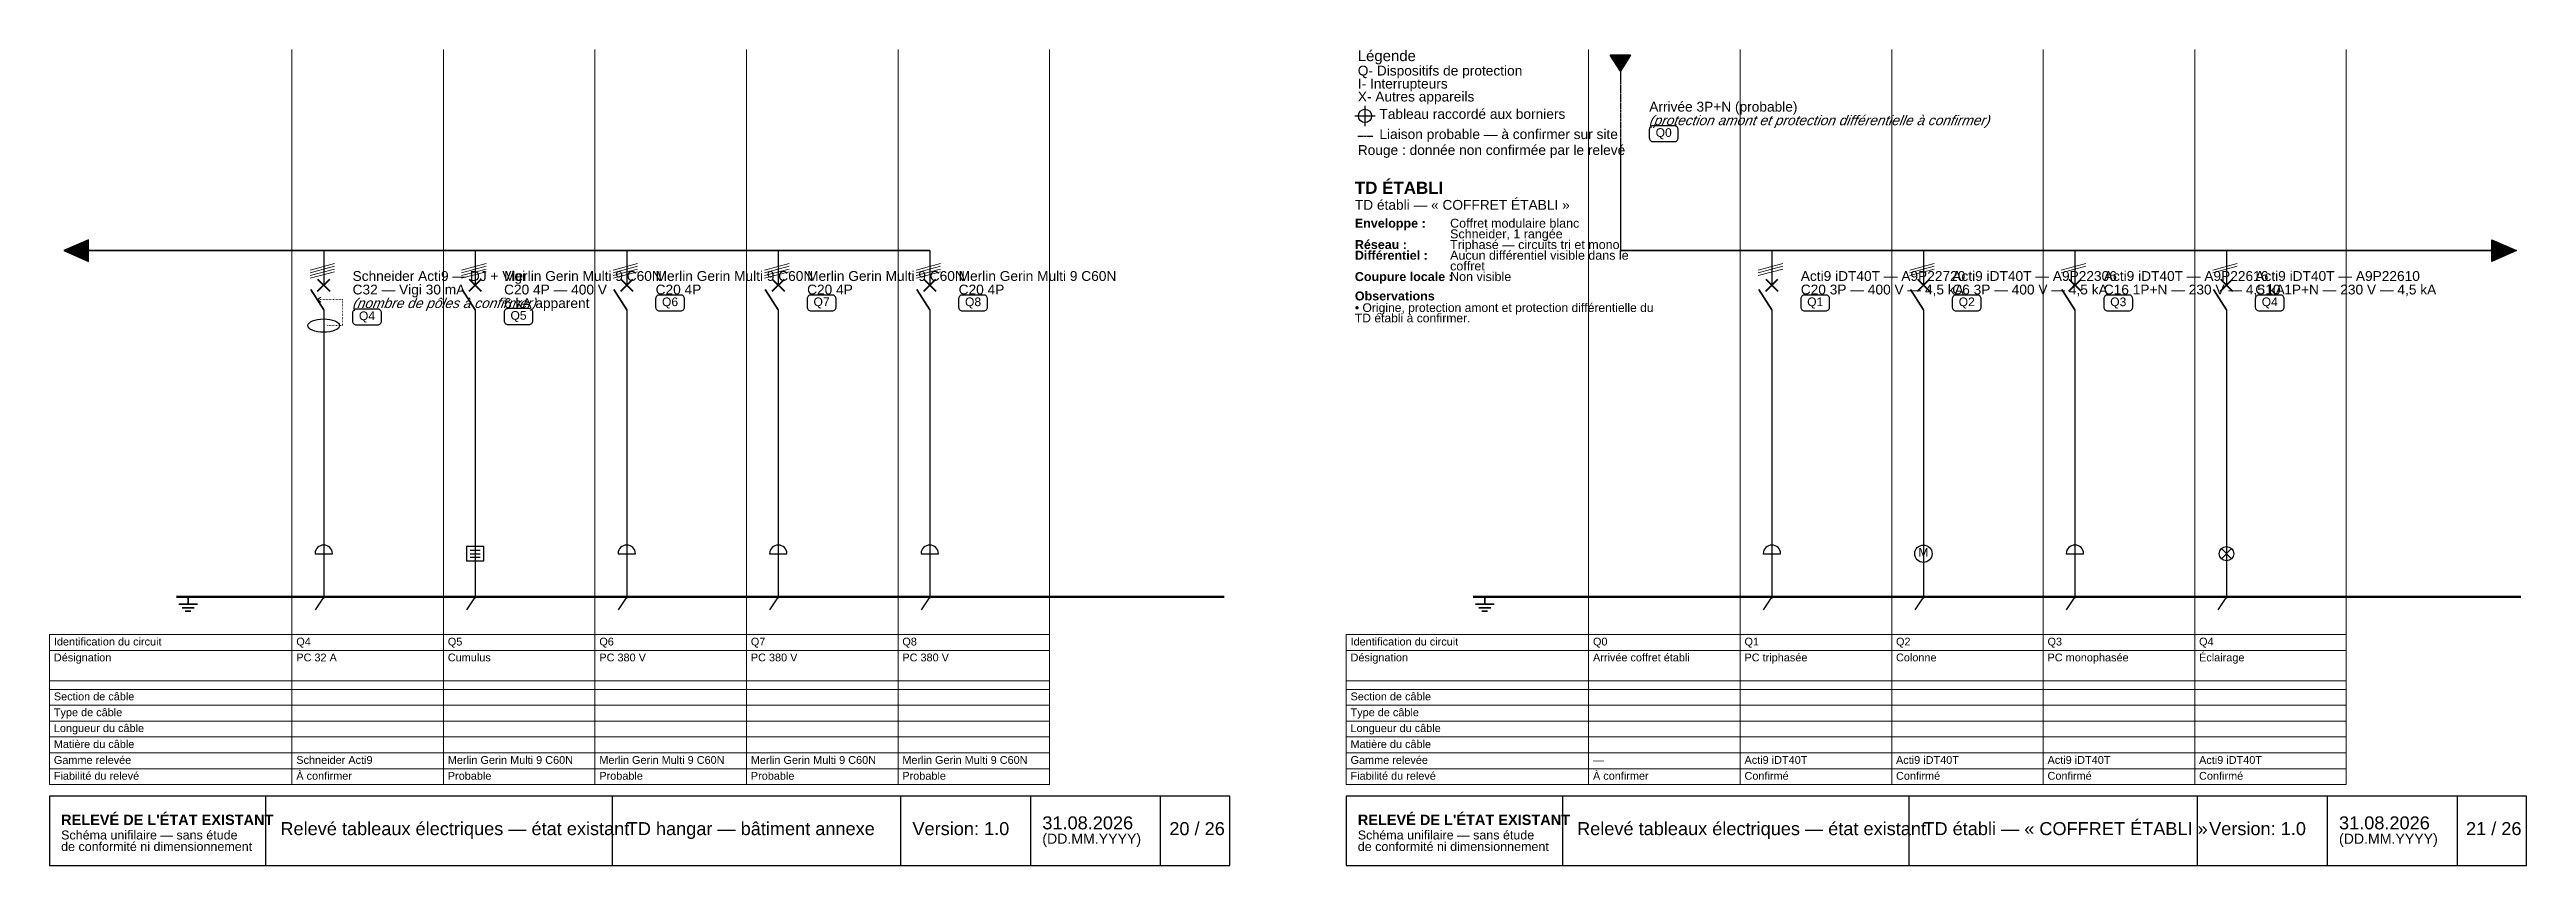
# Model space of a CAD drawing. Header units: millimetres. Extents: x 4 to 1561, y -1145 to 205.
# Drawn here: x 4 to 610, y -915 to -716 of the extents above; entities that cross this region are included whole.
import ezdxf
from ezdxf.enums import TextEntityAlignment as Align

# ---------------------------------------------------------------- set-up
doc = ezdxf.new("R2010")
doc.units = ezdxf.units.MM
doc.header["$LTSCALE"] = 0.5
doc.linetypes.add('DASHED', pattern=[1.524, 1.27, -0.254])
doc.linetypes.add('DOT', pattern=[0.508, 0, -0.508])
for name, color, linetype, lineweight in [('RENVOIS_FOLIO', 5, 'CONTINUOUS', 25), ('SCHEMA', 7, 'CONTINUOUS', 35), ('SCHEMA_PROBABLE', 7, 'DASHED', 35), ('SYMBOLES', 7, 'CONTINUOUS', 25), ('TERRE', 3, 'CONTINUOUS', 50), ('TEXTE', 7, 'CONTINUOUS', 13), ('TEXTE_A_CONFIRMER', 1, 'CONTINUOUS', 13), ('TRAME', 253, 'CONTINUOUS', 9)]:
    doc.layers.add(name, color=color, linetype=linetype, lineweight=lineweight)
doc.styles.add('SCHEMA', font='arial.ttf')
doc.styles.add('SCHEMA_GRAS', font='arialbd.ttf')
doc.styles.add('SCHEMA_ITAL', font='ariali.ttf')

msp = doc.modelspace()

# ---------------------------------------------------------------- texts
at = {"layer": 'TEXTE'}
for s, height, style, p in [('Q- Dispositifs de protection', 2.3989, 'SCHEMA', (324.06, -721.99)), ('Légende', 2.611, 'SCHEMA', (324.06, -718.47)), ('X- Autres appareils', 2.3989, 'SCHEMA', (324.06, -728.34)), ('I- Interrupteurs', 2.3989, 'SCHEMA', (324.06, -725.17)), ('Tableau raccordé aux borniers', 2.3989, 'SCHEMA', (329.35, -732.58)), ('Arrivée 3P+N (probable)', 2.3989, 'SCHEMA', (395.32, -730.81)), ('Liaison probable — à confirmer sur site', 2.3989, 'SCHEMA', (329.35, -737.52)), ('TD ÉTABLI', 2.963, 'SCHEMA_GRAS', (323.35, -750.92)), ('TD établi — « COFFRET ÉTABLI »', 2.3989, 'SCHEMA', (323.35, -754.8)), ('Enveloppe :', 2.1872, 'SCHEMA_GRAS', (323.35, -759.18)), ('Coffret modulaire blanc', 2.1872, 'SCHEMA', (346.63, -759.18)), ('Réseau :', 2.187, 'SCHEMA_GRAS', (323.35, -764.4)), ('Triphasé — circuits tri et mono', 2.1872, 'SCHEMA', (346.63, -764.4)), ('Schneider, 1 rangée', 2.1872, 'SCHEMA', (346.63, -761.79)), ('Différentiel :', 2.1872, 'SCHEMA_GRAS', (323.35, -767.01)), ('Aucun différentiel visible dans le', 2.1872, 'SCHEMA', (346.63, -767.01)), ('coffret', 2.187, 'SCHEMA', (346.63, -769.62)), ('Schneider Acti9 — DJ + Vigi', 2.3989, 'SCHEMA', (78.32, -772.19)), ('C32 — Vigi 30 mA', 2.3989, 'SCHEMA', (78.32, -775.5)), ('C20 4P — 400 V', 2.3989, 'SCHEMA', (115.36, -775.5)), ('Merlin Gerin Multi 9 C60N', 2.3989, 'SCHEMA', (115.36, -772.19)), ('C20 4P', 2.399, 'SCHEMA', (152.4, -775.5)), ('Merlin Gerin Multi 9 C60N', 2.3989, 'SCHEMA', (152.4, -772.19)), ('C20 4P', 2.399, 'SCHEMA', (189.44, -775.5)), ('Merlin Gerin Multi 9 C60N', 2.3989, 'SCHEMA', (189.44, -772.19)), ('C20 4P', 2.399, 'SCHEMA', (226.48, -775.5)), ('Merlin Gerin Multi 9 C60N', 2.3989, 'SCHEMA', (226.48, -772.19)), ('Coupure locale :', 2.1872, 'SCHEMA_GRAS', (323.35, -772.23)), ('Observations', 2.1872, 'SCHEMA_GRAS', (323.35, -776.96)), ('Non visible', 2.1872, 'SCHEMA', (346.63, -772.23)), ('Acti9 iDT40T — A9P22720', 2.3989, 'SCHEMA', (432.36, -772.19)), ('C20 3P — 400 V — 4,5 kA', 2.3989, 'SCHEMA', (432.36, -775.5)), ('Acti9 iDT40T — A9P22306', 2.3989, 'SCHEMA', (469.4, -772.19)), ('C6 3P — 400 V — 4,5 kA', 2.3989, 'SCHEMA', (469.4, -775.5)), ('Acti9 iDT40T — A9P22616', 2.3989, 'SCHEMA', (506.44, -772.19)), ('C16 1P+N — 230 V — 4,5 kA', 2.3989, 'SCHEMA', (506.44, -775.5)), ('Acti9 iDT40T — A9P22610', 2.3989, 'SCHEMA', (543.48, -772.19)), ('C10 1P+N — 230 V — 4,5 kA', 2.3989, 'SCHEMA', (543.48, -775.5)), ('6 kA apparent', 2.3989, 'SCHEMA', (115.36, -778.82)), ('TD établi à confirmer.', 2.1167, 'SCHEMA', (323.35, -782.32)), ('• Origine, protection amont et protection différentielle du', 2.1167, 'SCHEMA', (323.35, -779.78)), ('Identification du circuit', 1.905, 'SCHEMA', (5.29, -861.3)), ('Q4', 1.905, 'SCHEMA', (64.56, -861.3)), ('Q5', 1.905, 'SCHEMA', (101.6, -861.3)), ('Q6', 1.905, 'SCHEMA', (138.64, -861.3)), ('Q7', 1.905, 'SCHEMA', (175.68, -861.3)), ('Q8', 1.905, 'SCHEMA', (212.72, -861.3)), ('Identification du circuit', 1.905, 'SCHEMA', (322.29, -861.3)), ('Q0', 1.905, 'SCHEMA', (381.56, -861.3)), ('Q1', 1.905, 'SCHEMA', (418.6, -861.3)), ('Q2', 1.905, 'SCHEMA', (455.64, -861.3)), ('Q3', 1.905, 'SCHEMA', (492.68, -861.3)), ('Q4', 1.905, 'SCHEMA', (529.73, -861.3)), ('Désignation', 1.905, 'SCHEMA', (5.29, -865.18)), ('PC 32 A', 1.905, 'SCHEMA', (64.56, -865.18)), ('Cumulus', 1.905, 'SCHEMA', (101.6, -865.18)), ('PC 380 V', 1.905, 'SCHEMA', (138.64, -865.18)), ('PC 380 V', 1.905, 'SCHEMA', (175.68, -865.18)), ('PC 380 V', 1.905, 'SCHEMA', (212.72, -865.18)), ('Désignation', 1.905, 'SCHEMA', (322.29, -865.18)), ('Arrivée coffret établi', 1.905, 'SCHEMA', (381.56, -865.18)), ('PC triphasée', 1.905, 'SCHEMA', (418.6, -865.18)), ('Colonne', 1.905, 'SCHEMA', (455.64, -865.18)), ('PC monophasée', 1.905, 'SCHEMA', (492.68, -865.18)), ('Éclairage', 1.905, 'SCHEMA', (529.73, -865.18)), ('Type de câble', 1.905, 'SCHEMA', (5.29, -878.58)), ('Section de câble', 1.905, 'SCHEMA', (5.29, -874.7)), ('Type de câble', 1.905, 'SCHEMA', (322.29, -878.58)), ('Section de câble', 1.905, 'SCHEMA', (322.29, -874.7)), ('Longueur du câble', 1.905, 'SCHEMA', (5.29, -882.46)), ('Longueur du câble', 1.905, 'SCHEMA', (322.29, -882.46)), ('Gamme relevée', 1.905, 'SCHEMA', (5.29, -890.23)), ('Matière du câble', 1.905, 'SCHEMA', (5.29, -886.35)), ('Schneider Acti9', 1.905, 'SCHEMA', (64.56, -890.23)), ('Merlin Gerin Multi 9 C60N', 1.905, 'SCHEMA', (101.6, -890.23)), ('Merlin Gerin Multi 9 C60N', 1.905, 'SCHEMA', (138.64, -890.23)), ('Merlin Gerin Multi 9 C60N', 1.905, 'SCHEMA', (175.68, -890.23)), ('Merlin Gerin Multi 9 C60N', 1.905, 'SCHEMA', (212.72, -890.23)), ('Gamme relevée', 1.905, 'SCHEMA', (322.29, -890.23)), ('Matière du câble', 1.905, 'SCHEMA', (322.29, -886.35)), ('—', 1.91, 'SCHEMA', (381.56, -890.23)), ('Acti9 iDT40T', 1.905, 'SCHEMA', (418.6, -890.23)), ('Acti9 iDT40T', 1.905, 'SCHEMA', (455.64, -890.23)), ('Acti9 iDT40T', 1.905, 'SCHEMA', (492.68, -890.23)), ('Acti9 iDT40T', 1.905, 'SCHEMA', (529.73, -890.23)), ('Fiabilité du relevé', 1.905, 'SCHEMA', (5.29, -894.11)), ('Probable', 1.905, 'SCHEMA', (101.6, -894.11)), ('Probable', 1.905, 'SCHEMA', (138.64, -894.11)), ('Probable', 1.905, 'SCHEMA', (175.68, -894.11)), ('Probable', 1.905, 'SCHEMA', (212.72, -894.11)), ('Fiabilité du relevé', 1.905, 'SCHEMA', (322.29, -894.11)), ('Confirmé', 1.905, 'SCHEMA', (418.6, -894.11)), ('Confirmé', 1.905, 'SCHEMA', (455.64, -894.11)), ('Confirmé', 1.905, 'SCHEMA', (492.68, -894.11)), ('Confirmé', 1.905, 'SCHEMA', (529.73, -894.11)), ("RELEVÉ DE L'ÉTAT EXISTANT", 2.54, 'SCHEMA_GRAS', (7.06, -905.18)), ("RELEVÉ DE L'ÉTAT EXISTANT", 2.54, 'SCHEMA_GRAS', (324.06, -905.18)), ('Schéma unifilaire — sans étude', 2.1872, 'SCHEMA', (7.06, -908.71)), ('Relevé tableaux électriques — état existant', 3.175, 'SCHEMA', (60.68, -907.65)), ('TD hangar — bâtiment annexe', 3.175, 'SCHEMA', (145.34, -907.65)), ('Version: 1.0', 3.175, 'SCHEMA', (215.19, -907.65)), ('31.08.2026', 3.175, 'SCHEMA', (246.94, -906.24)), ('(DD.MM.YYYY)', 2.4694, 'SCHEMA', (246.94, -909.77)), ('20 / 26', 3.175, 'SCHEMA', (277.99, -907.65)), ('Schéma unifilaire — sans étude', 2.1872, 'SCHEMA', (324.06, -908.71)), ('Relevé tableaux électriques — état existant', 3.175, 'SCHEMA', (377.68, -907.65)), ('TD établi — « COFFRET ÉTABLI »', 3.175, 'SCHEMA', (462.34, -907.65)), ('Version: 1.0', 3.175, 'SCHEMA', (532.19, -907.65)), ('31.08.2026', 3.175, 'SCHEMA', (563.94, -906.24)), ('(DD.MM.YYYY)', 2.4694, 'SCHEMA', (563.94, -909.77)), ('21 / 26', 3.175, 'SCHEMA', (594.99, -907.65)), ('de conformité ni dimensionnement', 2.1872, 'SCHEMA', (7.06, -911.53)), ('de conformité ni dimensionnement', 2.1872, 'SCHEMA', (324.06, -911.53))]:
    msp.add_text(s, height=height, dxfattribs=dict(at, style=style)).set_placement(p)
at = {"layer": 'TEXTE', "style": 'SCHEMA'}
for s, height, p in [('Q0', 2.117, (398.84, -736.99)), ('19', 1.905, (11.82, -765.41)), ('22', 1.905, (603.24, -765.41)), ('Q4', 2.117, (81.84, -781.78)), ('Q5', 2.117, (118.89, -781.68)), ('Q6', 2.117, (155.93, -778.36)), ('Q7', 2.117, (192.97, -778.36)), ('Q8', 2.117, (230.01, -778.36)), ('Q1', 2.117, (435.89, -778.36)), ('Q2', 2.117, (472.93, -778.36)), ('Q3', 2.117, (509.97, -778.36)), ('Q4', 2.117, (547.01, -778.36)), ('M', 2.12, (462.34, -839.6))]:
    msp.add_text(s, height=height, dxfattribs=at).set_placement(p, align=Align.CENTER)
at = {"layer": 'TEXTE_A_CONFIRMER', "style": 'SCHEMA_ITAL', "oblique": 12}
for s, p in [('(protection amont et protection différentielle à confirmer)', (395.32, -734.13)), ('(nombre de pôles à confirmer)', (78.32, -778.82))]:
    msp.add_text(s, height=2.3989, dxfattribs=at).set_placement(p)
at = {"layer": 'TEXTE_A_CONFIRMER', "style": 'SCHEMA'}
for s, height, p in [('Rouge : donnée non confirmée par le relevé', 2.3989, (324.06, -741.4)), ('À confirmer', 1.905, (64.56, -894.11)), ('À confirmer', 1.905, (381.56, -894.11))]:
    msp.add_text(s, height=height, dxfattribs=at).set_placement(p)

# ---------------------------------------------------------------- hatches: boundary and pattern name
at = {"layer": 'RENVOIS_FOLIO'}
for points in [[(13.76, -762.13), (7.76, -764.78), (13.76, -767.42)], [(601.3, -762.13), (607.3, -764.78), (601.3, -767.42)]]:
    msp.add_hatch(color=7, dxfattribs=at).paths.add_polyline_path(points)
at = {"layer": 'SCHEMA'}
msp.add_hatch(color=7, dxfattribs=at).paths.add_polyline_path([(385.79, -717.05), (390.73, -717.05), (388.26, -720.93)])
h = msp.add_hatch(color=7, dxfattribs=at)
edge = h.paths.add_edge_path()
edge.add_arc((71.26, -849.44), 0.388, 0, 360)
h = msp.add_hatch(color=7, dxfattribs=at)
edge = h.paths.add_edge_path()
edge.add_arc((108.3, -849.44), 0.388, 0, 360)
h = msp.add_hatch(color=7, dxfattribs=at)
edge = h.paths.add_edge_path()
edge.add_arc((145.34, -849.44), 0.388, 0, 360)
h = msp.add_hatch(color=7, dxfattribs=at)
edge = h.paths.add_edge_path()
edge.add_arc((182.39, -849.44), 0.388, 0, 360)
h = msp.add_hatch(color=7, dxfattribs=at)
edge = h.paths.add_edge_path()
edge.add_arc((219.43, -849.44), 0.388, 0, 360)
h = msp.add_hatch(color=7, dxfattribs=at)
edge = h.paths.add_edge_path()
edge.add_arc((425.3, -849.44), 0.388, 0, 360)
h = msp.add_hatch(color=7, dxfattribs=at)
edge = h.paths.add_edge_path()
edge.add_arc((462.34, -849.44), 0.388, 0, 360)
h = msp.add_hatch(color=7, dxfattribs=at)
edge = h.paths.add_edge_path()
edge.add_arc((499.39, -849.44), 0.388, 0, 360)
h = msp.add_hatch(color=7, dxfattribs=at)
edge = h.paths.add_edge_path()
edge.add_arc((536.43, -849.44), 0.388, 0, 360)

# ---------------------------------------------------------------- linework, layer by layer
at = {"layer": 'RENVOIS_FOLIO'}
for points in [[(13.76, -762.13), (7.76, -764.78), (13.76, -767.42)], [(601.3, -762.13), (607.3, -764.78), (601.3, -767.42)]]:
    msp.add_lwpolyline(points, close=True, dxfattribs=at)
at = {"layer": 'SCHEMA', "lineweight": 30}
for p, q in [((388.26, -720.93), (388.26, -723.4)), ((323.35, -731.87), (328.29, -731.87)), ((325.82, -729.4), (325.82, -734.34)), ((388.26, -737.87), (388.26, -764.78)), ((71.26, -764.78), (71.26, -773.24)), ((108.3, -764.78), (108.3, -773.24)), ((145.34, -764.78), (145.34, -773.24)), ((182.39, -764.78), (182.39, -773.24)), ((219.43, -764.78), (219.43, -773.24)), ((425.3, -764.78), (425.3, -773.24)), ((462.34, -764.78), (462.34, -773.24)), ((499.39, -764.78), (499.39, -773.24)), ((536.43, -764.78), (536.43, -773.24)), ((71.26, -779.24), (71.26, -849.44)), ((108.3, -779.24), (108.3, -849.44)), ((145.34, -779.24), (145.34, -849.44)), ((182.39, -779.24), (182.39, -849.44)), ((219.43, -779.24), (219.43, -849.44)), ((425.3, -779.24), (425.3, -849.44)), ((462.34, -779.24), (462.34, -849.44)), ((499.39, -779.24), (499.39, -849.44)), ((536.43, -779.24), (536.43, -849.44)), ((69.14, -838.86), (73.38, -838.86)), ((107.07, -837.98), (109.54, -837.98)), ((107.07, -838.86), (109.54, -838.86)), ((107.07, -839.74), (109.54, -839.74)), ((143.23, -838.86), (147.46, -838.86)), ((180.27, -838.86), (184.5, -838.86)), ((217.31, -838.86), (221.54, -838.86)), ((423.19, -838.86), (427.42, -838.86)), ((497.27, -838.86), (501.5, -838.86)), ((535.19, -840.1), (537.66, -837.63)), ((535.19, -837.63), (537.66, -840.1)), ((71.26, -849.44), (69.14, -852.62)), ((108.3, -849.44), (106.19, -852.62)), ((145.34, -849.44), (143.23, -852.62)), ((182.39, -849.44), (180.27, -852.62)), ((219.43, -849.44), (217.31, -852.62)), ((425.3, -849.44), (423.19, -852.62)), ((462.34, -849.44), (460.23, -852.62)), ((499.39, -849.44), (497.27, -852.62)), ((536.43, -849.44), (534.31, -852.62))]:
    msp.add_line(p, q, dxfattribs=at)
at = {"layer": 'SCHEMA', "lineweight": 35}
for p, q in [((13.76, -764.78), (219.43, -764.78)), ((388.26, -764.78), (601.3, -764.78)), ((68.09, -774.3), (71.26, -779.24)), ((105.13, -774.3), (108.3, -779.24)), ((142.17, -774.3), (145.34, -779.24)), ((179.21, -774.3), (182.39, -779.24)), ((216.25, -774.3), (219.43, -779.24)), ((422.13, -774.3), (425.3, -779.24)), ((459.17, -774.3), (462.34, -779.24)), ((496.21, -774.3), (499.39, -779.24)), ((533.25, -774.3), (536.43, -779.24)), ((35.81, -851.21), (40.39, -851.21)), ((36.62, -852.06), (39.58, -852.06)), ((37.39, -852.9), (38.81, -852.9)), ((38.1, -849.44), (38.1, -851.21)), ((352.81, -851.21), (357.39, -851.21)), ((353.62, -852.06), (356.58, -852.06)), ((354.39, -852.9), (355.81, -852.9)), ((355.1, -849.44), (355.1, -851.21))]:
    msp.add_line(p, q, dxfattribs=at)
at = {"layer": 'SCHEMA', "lineweight": 40}
for p, q in [((69.78, -774.73), (72.74, -771.76)), ((69.78, -771.76), (72.74, -774.73)), ((106.82, -774.73), (109.78, -771.76)), ((106.82, -771.76), (109.78, -774.73)), ((143.86, -774.73), (146.83, -771.76)), ((143.86, -771.76), (146.83, -774.73)), ((180.9, -774.73), (183.87, -771.76)), ((180.9, -771.76), (183.87, -774.73)), ((217.95, -774.73), (220.91, -771.76)), ((217.95, -771.76), (220.91, -774.73)), ((423.82, -774.73), (426.78, -771.76)), ((423.82, -771.76), (426.78, -774.73)), ((460.86, -774.73), (463.83, -771.76)), ((460.86, -771.76), (463.83, -774.73)), ((497.9, -774.73), (500.87, -771.76)), ((497.9, -771.76), (500.87, -774.73)), ((534.95, -774.73), (537.91, -771.76)), ((534.95, -771.76), (537.91, -774.73))]:
    msp.add_line(p, q, dxfattribs=at)
at = {"layer": 'SCHEMA', "lineweight": 35}
msp.add_lwpolyline([(385.79, -717.05), (390.73, -717.05), (388.26, -720.93)], close=True, dxfattribs=at)
at = {"layer": 'SCHEMA', "lineweight": 30}
msp.add_lwpolyline([(106.19, -840.62), (110.42, -840.62), (110.42, -837.1), (106.19, -837.1)], close=True, dxfattribs=at)
for centre, radius in [((325.82, -731.87), 1.62), ((462.34, -838.86), 2.12), ((536.43, -838.86), 1.76)]:
    msp.add_circle(centre, radius, dxfattribs=at)
for centre in [(71.26, -838.86), (145.34, -838.86), (182.39, -838.86), (219.43, -838.86), (425.3, -838.86), (499.39, -838.86)]:
    msp.add_arc(centre, 2.12, 0, 180, dxfattribs=at)
msp.add_ellipse((71.26, -783.12), major_axis=(3.88, 0), ratio=0.418182, dxfattribs=at)
at = {"layer": 'SCHEMA_PROBABLE', "lineweight": 30}
for p, q in [((388.26, -723.4), (388.26, -731.87)), ((388.26, -731.87), (388.26, -737.87)), ((324.06, -736.81), (327.94, -736.81))]:
    msp.add_line(p, q, dxfattribs=at)
at = {"layer": 'SYMBOLES', "lineweight": 20}
for p, q in [((67.91, -769.54), (73.91, -767.95)), ((67.91, -770.21), (73.91, -768.62)), ((104.95, -769.54), (110.95, -767.95)), ((104.95, -770.21), (110.95, -768.62)), ((141.99, -769.54), (147.99, -767.95)), ((141.99, -770.21), (147.99, -768.62)), ((179.03, -769.54), (185.03, -767.95)), ((179.03, -770.21), (185.03, -768.62)), ((216.08, -769.54), (222.07, -767.95)), ((216.08, -770.21), (222.07, -768.62)), ((421.95, -769.54), (427.95, -767.95)), ((421.95, -770.21), (427.95, -768.62)), ((458.99, -769.54), (464.99, -767.95)), ((458.99, -770.21), (464.99, -768.62)), ((496.03, -769.54), (502.03, -767.95)), ((496.03, -770.21), (502.03, -768.62)), ((533.08, -769.54), (539.07, -767.95)), ((533.08, -770.21), (539.07, -768.62)), ((67.91, -770.88), (73.91, -769.29)), ((67.91, -771.55), (73.91, -769.96)), ((104.95, -770.88), (110.95, -769.29)), ((104.95, -771.55), (110.95, -769.96)), ((141.99, -770.88), (147.99, -769.29)), ((141.99, -771.55), (147.99, -769.96)), ((179.03, -770.88), (185.03, -769.29)), ((179.03, -771.55), (185.03, -769.96)), ((216.08, -770.88), (222.07, -769.29)), ((216.08, -771.55), (222.07, -769.96)), ((421.95, -770.88), (427.95, -769.29)), ((458.99, -770.88), (464.99, -769.29)), ((69.71, -776.77), (70.56, -776.14)), ((69.71, -776.77), (70.56, -777.41))]:
    msp.add_line(p, q, dxfattribs=at)
at = {"layer": 'SYMBOLES', "linetype": 'DOT', "lineweight": 20}
for p, q in [((69.71, -776.77), (75.85, -776.77)), ((75.85, -776.77), (75.85, -783.12)), ((75.85, -783.12), (71.97, -783.12))]:
    msp.add_line(p, q, dxfattribs=at)
at = {"layer": 'SYMBOLES', "lineweight": 15}
for p, q in [((4.23, -858.62), (248.71, -858.62)), ((4.23, -895.31), (4.23, -858.62)), ((63.5, -895.31), (63.5, -858.62)), ((100.54, -895.31), (100.54, -858.62)), ((137.58, -895.31), (137.58, -858.62)), ((174.62, -895.31), (174.62, -858.62)), ((211.67, -895.31), (211.67, -858.62)), ((248.71, -895.31), (248.71, -858.62)), ((321.23, -858.62), (565.71, -858.62)), ((321.23, -895.31), (321.23, -858.62)), ((380.5, -895.31), (380.5, -858.62)), ((417.54, -895.31), (417.54, -858.62)), ((454.58, -895.31), (454.58, -858.62)), ((491.62, -895.31), (491.62, -858.62)), ((528.67, -895.31), (528.67, -858.62)), ((565.71, -895.31), (565.71, -858.62)), ((4.23, -862.5), (248.71, -862.5)), ((321.23, -862.5), (565.71, -862.5)), ((4.23, -869.91), (248.71, -869.91)), ((321.23, -869.91), (565.71, -869.91)), ((4.23, -872.02), (248.71, -872.02)), ((4.23, -875.9), (248.71, -875.9)), ((321.23, -872.02), (565.71, -872.02)), ((321.23, -875.9), (565.71, -875.9)), ((4.23, -879.78), (248.71, -879.78)), ((4.23, -883.66), (248.71, -883.66)), ((321.23, -879.78), (565.71, -879.78)), ((321.23, -883.66), (565.71, -883.66)), ((4.23, -887.54), (248.71, -887.54)), ((321.23, -887.54), (565.71, -887.54)), ((4.23, -891.42), (248.71, -891.42)), ((4.23, -895.31), (248.71, -895.31)), ((321.23, -891.42), (565.71, -891.42)), ((321.23, -895.31), (565.71, -895.31))]:
    msp.add_line(p, q, dxfattribs=at)
at = {"layer": 'SYMBOLES', "lineweight": 25}
for p, q in [((57.15, -915.06), (57.15, -898.13)), ((141.82, -915.06), (141.82, -898.13)), ((212.37, -915.06), (212.37, -898.13)), ((244.12, -915.06), (244.12, -898.13)), ((275.87, -915.06), (275.87, -898.13)), ((374.15, -915.06), (374.15, -898.13)), ((458.82, -915.06), (458.82, -898.13)), ((529.37, -915.06), (529.37, -898.13)), ((561.12, -915.06), (561.12, -898.13)), ((592.87, -915.06), (592.87, -898.13))]:
    msp.add_line(p, q, dxfattribs=at)
for points in [[(396.23, -738.15), (401.45, -738.15, 0.414214), (402.37, -737.23), (402.37, -735.19, 0.414214), (401.45, -734.27), (396.23, -734.27, 0.414214), (395.32, -735.19), (395.32, -737.23, 0.414214)], [(79.23, -782.95), (84.45, -782.95, 0.414214), (85.37, -782.03), (85.37, -779.98, 0.414214), (84.45, -779.07), (79.23, -779.07, 0.414214), (78.32, -779.98), (78.32, -782.03, 0.414214)], [(116.28, -782.84), (121.5, -782.84, 0.414214), (122.41, -781.92), (122.41, -779.88, 0.414214), (121.5, -778.96), (116.28, -778.96, 0.414214), (115.36, -779.88), (115.36, -781.92, 0.414214)], [(153.32, -779.52), (158.54, -779.52, 0.414214), (159.46, -778.61), (159.46, -776.56, 0.414214), (158.54, -775.64), (153.32, -775.64, 0.414214), (152.4, -776.56), (152.4, -778.61, 0.414214)], [(190.36, -779.52), (195.58, -779.52, 0.414214), (196.5, -778.61), (196.5, -776.56, 0.414214), (195.58, -775.64), (190.36, -775.64, 0.414214), (189.44, -776.56), (189.44, -778.61, 0.414214)], [(227.4, -779.52), (232.62, -779.52, 0.414214), (233.54, -778.61), (233.54, -776.56, 0.414214), (232.62, -775.64), (227.4, -775.64, 0.414214), (226.48, -776.56), (226.48, -778.61, 0.414214)], [(433.28, -779.52), (438.5, -779.52, 0.414214), (439.41, -778.61), (439.41, -776.56, 0.414214), (438.5, -775.64), (433.28, -775.64, 0.414214), (432.36, -776.56), (432.36, -778.61, 0.414214)], [(470.32, -779.52), (475.54, -779.52, 0.414214), (476.46, -778.61), (476.46, -776.56, 0.414214), (475.54, -775.64), (470.32, -775.64, 0.414214), (469.4, -776.56), (469.4, -778.61, 0.414214)], [(507.36, -779.52), (512.58, -779.52, 0.414214), (513.5, -778.61), (513.5, -776.56, 0.414214), (512.58, -775.64), (507.36, -775.64, 0.414214), (506.44, -776.56), (506.44, -778.61, 0.414214)], [(544.4, -779.52), (549.62, -779.52, 0.414214), (550.54, -778.61), (550.54, -776.56, 0.414214), (549.62, -775.64), (544.4, -775.64, 0.414214), (543.48, -776.56), (543.48, -778.61, 0.414214)]]:
    msp.add_lwpolyline(points, format="xyb", close=True, dxfattribs=at)
for points in [[(4.23, -915.06), (292.77, -915.06), (292.77, -898.13), (4.23, -898.13)], [(321.23, -915.06), (609.77, -915.06), (609.77, -898.13), (321.23, -898.13)]]:
    msp.add_lwpolyline(points, close=True, dxfattribs=at)
at = {"layer": 'TERRE', "color": 3}
for p, q in [((35.28, -849.44), (291.36, -849.44)), ((352.28, -849.44), (608.36, -849.44))]:
    msp.add_line(p, q, dxfattribs=at)
at = {"layer": 'TERRE', "color": 2, "linetype": 'DASHED'}
for p, q in [((36.69, -849.44), (291.36, -849.44)), ((353.69, -849.44), (608.36, -849.44))]:
    msp.add_line(p, q, dxfattribs=at)
at = {"layer": 'TRAME'}
for p, q in [((63.5, -895.31), (63.5, -715.64)), ((100.54, -895.31), (100.54, -715.64)), ((137.58, -895.31), (137.58, -715.64)), ((174.62, -895.31), (174.62, -715.64)), ((211.67, -895.31), (211.67, -715.64)), ((248.71, -895.31), (248.71, -715.64)), ((380.5, -895.31), (380.5, -715.64)), ((417.54, -895.31), (417.54, -715.64)), ((454.58, -895.31), (454.58, -715.64)), ((491.62, -895.31), (491.62, -715.64)), ((528.67, -895.31), (528.67, -715.64)), ((565.71, -895.31), (565.71, -715.64))]:
    msp.add_line(p, q, dxfattribs=at)

msp.set_redraw_order([(e.dxf.handle, doc.entitydb.next_handle()) for e in msp.query("TEXT MTEXT ATTDEF DIMENSION ARC_DIMENSION")])  # texts and dimensions are drawn at this point

doc.saveas('drawing.dxf')
